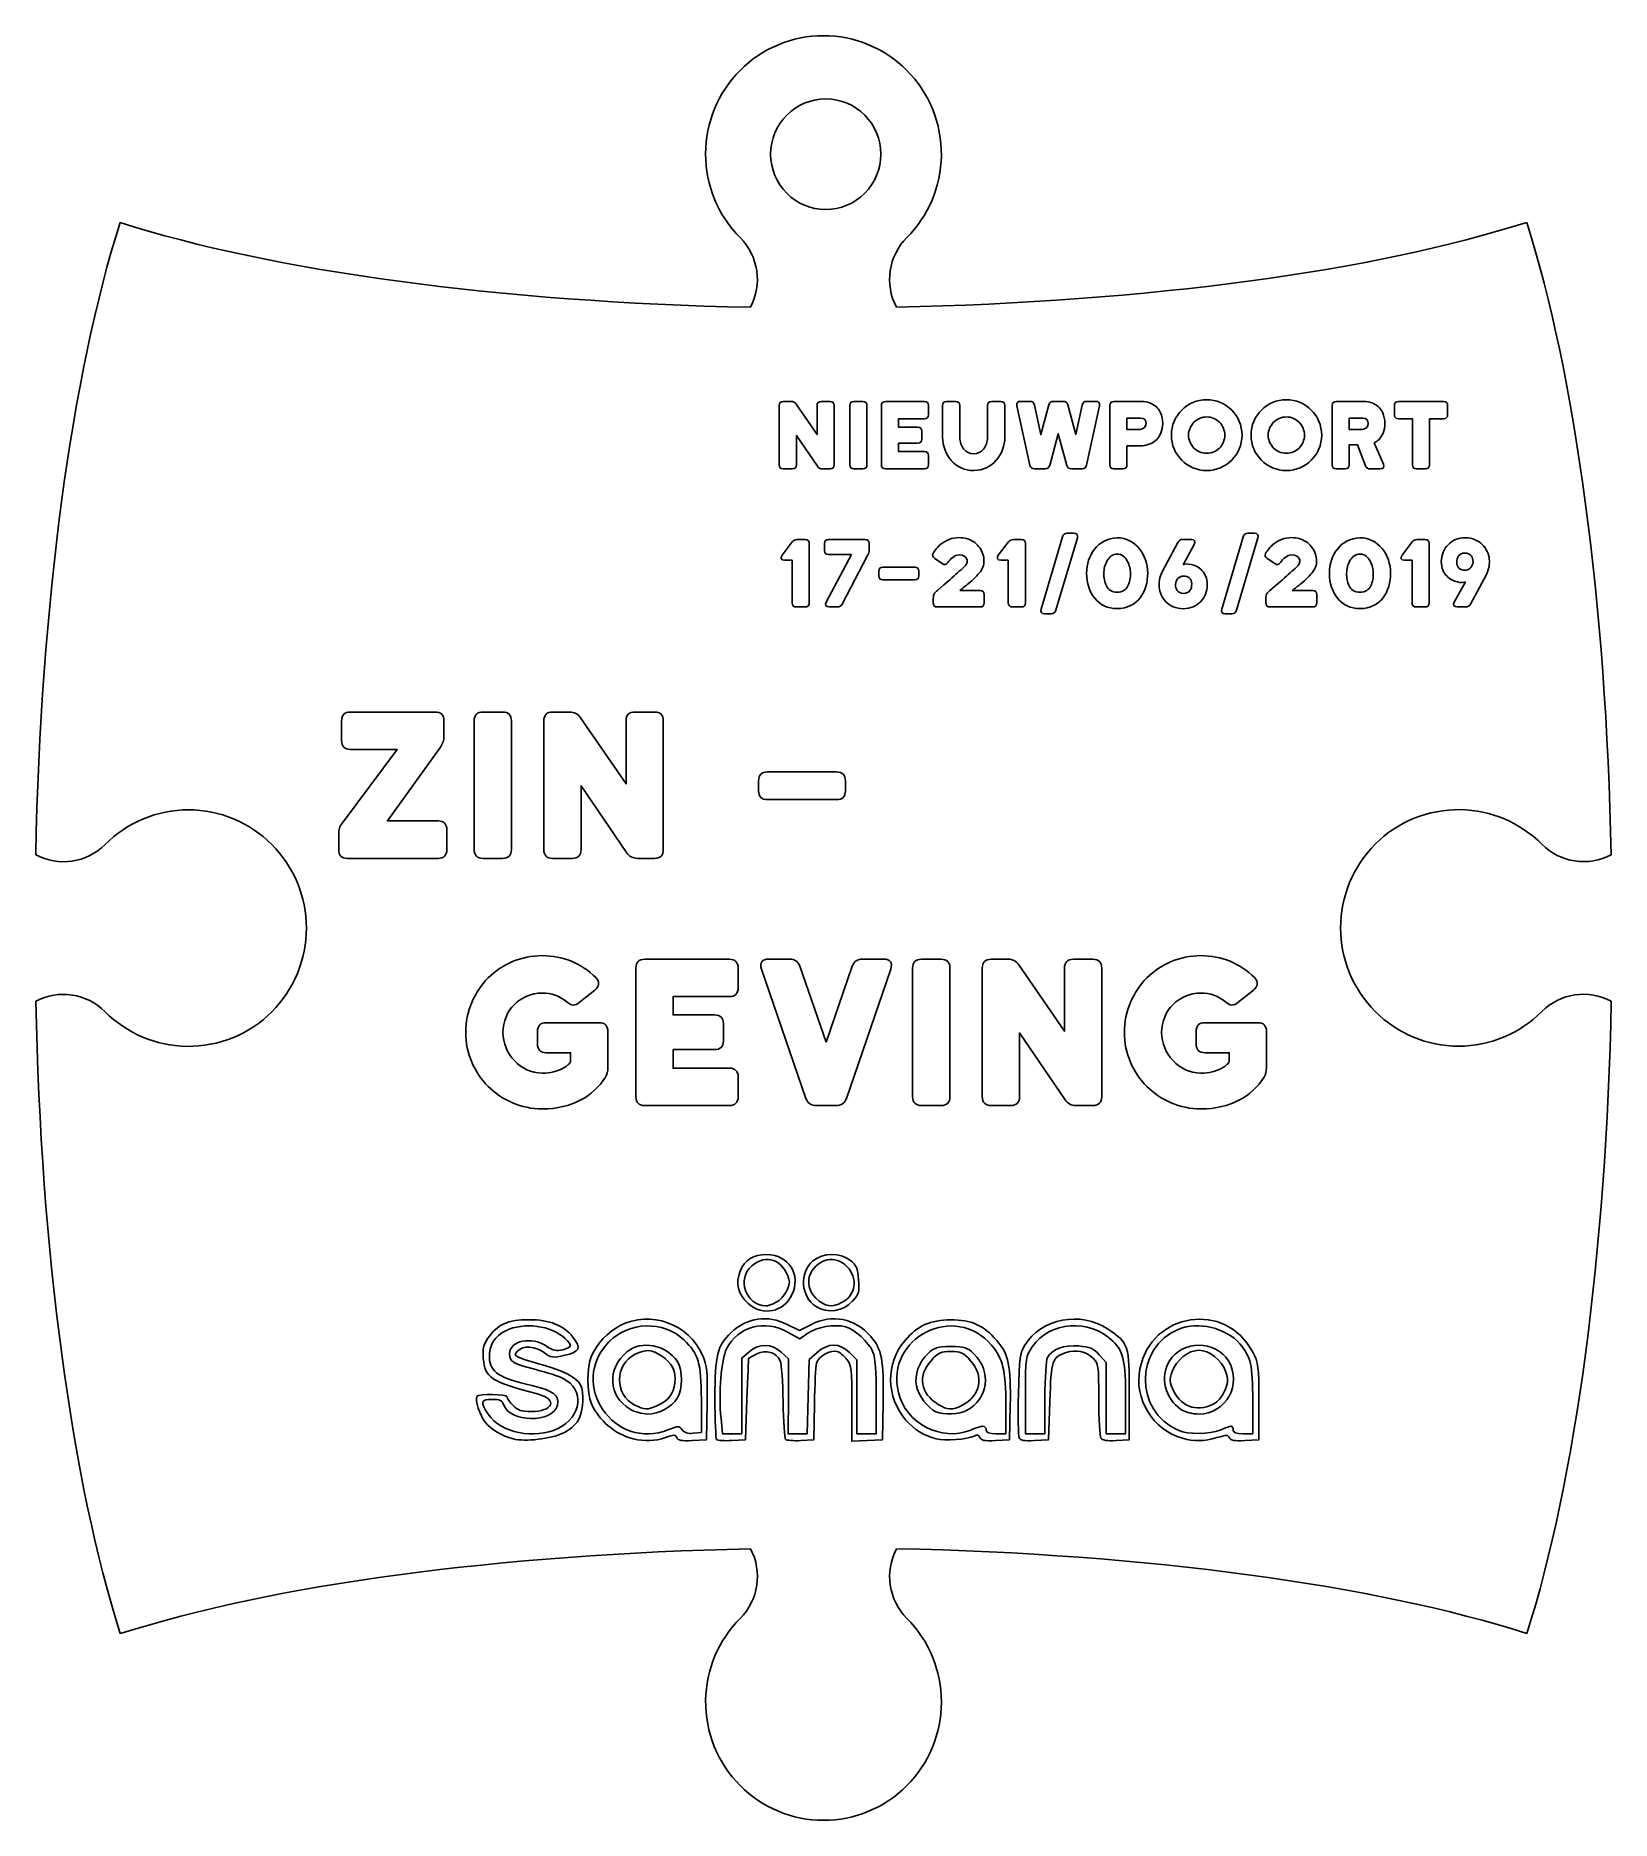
# Model space of a CAD drawing. Extents: x -176 to 202, y 360 to 1118.
# Drawn here: x 16.7 to 201.9, y 907.8 to 1117.6 of the extents above.
import ezdxf

# ---------------------------------------------------------------- set-up
doc = ezdxf.new("R2010")
doc.units = 0
doc.layers.add('Laag_1', color=7, linetype='CONTINUOUS')

msp = doc.modelspace()

# ---------------------------------------------------------------- linework, layer by layer
at = {"layer": 'Laag_1', "color": 1}
for points in [[(116.062123, 1103.631636)], [(184.179209, 1026.600534)], [(34.4617, 998.775714)], [(95.464633, 921.91758)]]:
    msp.add_lwpolyline(points, close=True, dxfattribs=at)
at = {"layer": 'Laag_1', "color": 7}
for points in [[(104.112395, 1067.132389), (104.112395, 1074.093929)], [(104.592853, 1074.575882), (105.51106, 1074.575882)], [(106.098288, 1074.265292), (108.56464, 1070.67742), (108.56464, 1074.093929)], [(109.045098, 1074.575882), (110.102106, 1074.575882)], [(110.582564, 1074.093929), (110.582564, 1067.132389)], [(112.411974, 1067.132389), (112.411974, 1074.093929)], [(112.892432, 1074.575882), (113.94944, 1074.575882)], [(114.429898, 1074.093929), (114.429898, 1067.132389)], [(116.123848, 1067.132389), (116.123848, 1074.093929)], [(116.604306, 1074.575882), (121.184673, 1074.575882)], [(121.665131, 1074.093929), (121.665131, 1073.033633)], [(123.318207, 1070.366827), (123.318207, 1074.093929)], [(123.798666, 1074.575882), (124.855673, 1074.575882)], [(125.336132, 1074.093929), (125.336132, 1070.366827)], [(128.613923, 1070.366827), (128.613923, 1074.093929)], [(129.094381, 1074.575882), (130.162064, 1074.575882)], [(130.642523, 1074.093929), (130.642523, 1070.366827)], [(133.595673, 1067.078838), (132.068883, 1074.061799)], [(132.495958, 1074.586594), (133.584997, 1074.586594)], [(134.118837, 1074.15819), (134.85554, 1070.67742), (135.80578, 1074.179611)], [(136.339623, 1074.586594), (137.503399, 1074.586594)], [(138.037242, 1074.179611), (138.98748, 1070.698841), (139.724182, 1074.15819)], [(141.763461, 1074.061799), (140.247347, 1067.078838)], [(140.258025, 1074.586594), (141.336385, 1074.586594)], [(142.981788, 1067.132389), (142.981788, 1074.093929)], [(143.462246, 1074.575882), (146.70801, 1074.575882)], [(169.111872, 1067.132389), (169.111872, 1074.093929)], [(169.59233, 1074.575882), (172.838091, 1074.575882)], [(176.431351, 1073.033633), (176.431351, 1074.093929)], [(176.911809, 1074.575882), (182.2182, 1074.575882)], [(182.698659, 1074.093929), (182.698659, 1073.033633)], [(121.184673, 1072.55168), (118.141772, 1072.55168), (118.141772, 1071.555644), (120.38391, 1071.555644)], [(146.601239, 1072.626652), (144.999712, 1072.626652), (144.999712, 1071.298602), (146.526502, 1071.298602)], [(172.731323, 1072.626652), (171.129796, 1072.626652), (171.129796, 1071.298602), (172.656583, 1071.298602)], [(178.556043, 1067.132389), (178.556043, 1072.55168), (176.911809, 1072.55168)], [(182.2182, 1072.55168), (180.573967, 1072.55168), (180.573967, 1067.132389)], [(108.59667, 1066.961026), (106.130319, 1070.581029), (106.130319, 1067.132389)], [(120.864368, 1071.073691), (120.864368, 1070.163337)], [(137.94115, 1067.057417), (136.926849, 1070.784519), (135.912548, 1067.057417)], [(118.141772, 1069.681384), (118.141772, 1068.674638), (121.184673, 1068.674638)], [(120.38391, 1069.681384), (118.141772, 1069.681384)], [(121.665131, 1068.192685), (121.665131, 1067.132389)], [(146.526502, 1069.349373), (144.999712, 1069.349373), (144.999712, 1067.132389)], [(173.04095, 1067.025286), (172.101388, 1069.477893), (171.129796, 1069.477893), (171.129796, 1067.132389)], [(174.076606, 1069.724223), (175.14429, 1067.207359)], [(105.649861, 1066.650436), (104.592853, 1066.650436)], [(110.102106, 1066.650436), (109.183896, 1066.650436)], [(113.94944, 1066.650436), (112.892432, 1066.650436)], [(121.184673, 1066.650436), (116.604306, 1066.650436)], [(135.368028, 1066.650436), (134.129516, 1066.650436)], [(139.713506, 1066.650436), (138.474991, 1066.650436)], [(144.519254, 1066.650436), (143.462246, 1066.650436)], [(170.649338, 1066.650436), (169.59233, 1066.650436)], [(174.770599, 1066.650436), (173.596148, 1066.650436)], [(180.093509, 1066.650436), (179.036501, 1066.650436)], [(104.454051, 1056.505562), (105.649859, 1058.05852)], [(106.237085, 1058.347692), (107.165971, 1058.347692)], [(107.646429, 1057.865739), (107.646429, 1050.904198)], [(109.44064, 1057.062484), (109.44064, 1057.865739)], [(109.921098, 1058.347692), (114.21319, 1058.347692)], [(114.693648, 1057.865739), (114.693648, 1057.137456)], [(129.874123, 1056.505562), (131.069929, 1058.05852)], [(131.657155, 1058.347692), (132.58604, 1058.347692)], [(133.066498, 1057.865739), (133.066498, 1050.904198)], [(134.903419, 1050.175913), (137.433831, 1058.668994)], [(139.163481, 1058.529764), (136.633068, 1050.036683)], [(137.967672, 1059.075977), (138.757759, 1059.075977)], [(149.175027, 1054.63131), (150.990092, 1058.015689)], [(151.555963, 1058.358412), (152.570264, 1058.358412)], [(152.901245, 1057.780069), (151.587993, 1055.391714)], [(156.131992, 1050.175913), (158.662404, 1058.668994)], [(160.392054, 1058.529764), (157.861641, 1050.036683)], [(159.196248, 1059.075977), (159.986332, 1059.075977)], [(177.336041, 1056.505562), (178.531847, 1058.05852)], [(179.119073, 1058.347692), (180.047958, 1058.347692)], [(180.528417, 1057.865739), (180.528417, 1050.904198)], [(105.628505, 1055.916509), (104.742325, 1055.916509)], [(105.628505, 1050.904198), (105.628505, 1055.916509)], [(109.632823, 1051.000589), (112.600987, 1056.580531)], [(112.600987, 1056.580531), (109.921098, 1056.580531)], [(114.544172, 1056.537692), (111.522625, 1050.764966)], [(116.310356, 1055.102542), (120.047253, 1055.102542)], [(123.269992, 1055.520235), (122.394491, 1056.130708)], [(131.048574, 1055.916509), (130.162398, 1055.916509)], [(131.048574, 1050.904198), (131.048574, 1055.916509)], [(162.369771, 1055.520235), (161.49427, 1056.130708)], [(178.510493, 1055.916509), (177.624316, 1055.916509)], [(178.510493, 1050.904198), (178.510493, 1055.916509)], [(115.829898, 1054.085088), (115.829898, 1054.620589)], [(120.047253, 1053.603135), (116.310356, 1053.603135)], [(120.527711, 1054.620589), (120.527711, 1054.085088)], [(122.704118, 1052.360766), (123.48353, 1053.0355)], [(161.8039, 1052.360766), (162.583309, 1053.0355)], [(183.471062, 1051.000589), (184.794991, 1053.378224)], [(187.207957, 1054.149348), (185.392895, 1050.764966)], [(122.22366, 1050.904198), (122.22366, 1051.428991)], [(125.330622, 1052.350057), (127.732913, 1052.350057)], [(128.213371, 1051.868104), (128.213371, 1050.904198)], [(161.323442, 1050.904198), (161.323442, 1051.428991)], [(164.430404, 1052.350057), (166.832692, 1052.350057)], [(167.31315, 1051.868104), (167.31315, 1050.904198)], [(107.165971, 1050.422246), (106.108963, 1050.422246)], [(110.956751, 1050.422246), (109.974483, 1050.422246)], [(127.732913, 1050.422246), (122.704118, 1050.422246)], [(132.58604, 1050.422246), (131.529032, 1050.422246)], [(136.099224, 1049.6297), (135.309137, 1049.6297)], [(157.327798, 1049.6297), (156.537713, 1049.6297)], [(166.832692, 1050.422246), (161.8039, 1050.422246)], [(180.047958, 1050.422246), (178.990951, 1050.422246)], [(184.827021, 1050.422246), (183.81272, 1050.422246)], [(52.670565, 1034.72793), (52.670565, 1037.029038)], [(53.71328, 1038.074997), (63.653822, 1038.074997)], [(64.696536, 1037.029038), (64.696536, 1035.239287)], [(68.25335, 1021.920751), (68.25335, 1037.029038)], [(69.296065, 1038.074997), (71.590036, 1038.074997)], [(72.63275, 1037.029038), (72.63275, 1021.920751)], [(76.444812, 1021.920751), (76.444812, 1037.029038)], [(77.487527, 1038.074997), (79.480269, 1038.074997)], [(80.754698, 1037.400935), (86.107298, 1029.614356), (86.107298, 1037.029038)], [(87.150012, 1038.074997), (89.443983, 1038.074997)], [(90.486697, 1037.029038), (90.486697, 1021.920751)], [(52.763251, 1025.035382), (59.181737, 1033.681972), (53.71328, 1033.681972)], [(64.279451, 1033.93765), (58.046337, 1025.267818), (64.001393, 1025.267818)], [(101.693703, 1028.824076), (101.693703, 1029.986252)], [(102.736418, 1031.03221), (110.846417, 1031.03221)], [(111.889132, 1029.986252), (111.889132, 1028.824076)], [(86.176812, 1021.548855), (80.824212, 1029.405164), (80.824212, 1021.920751)], [(110.846417, 1027.778118), (102.736418, 1027.778118)], [(52.322994, 1021.920751), (52.322994, 1023.733745)], [(65.044108, 1024.221859), (65.044108, 1021.920751)], [(64.001393, 1020.874792), (53.365708, 1020.874792)], [(71.590036, 1020.874792), (69.296065, 1020.874792)], [(79.781498, 1020.874792), (77.487527, 1020.874792)], [(89.443983, 1020.874792), (87.45124, 1020.874792)], [(88.303877, 1009.020598), (98.244419, 1009.020598)], [(102.858792, 1009.043841), (105.338134, 1009.043841)], [(113.911563, 1009.043841), (116.390906, 1009.043841)], [(120.84344, 1009.020598), (123.137412, 1009.020598)], [(129.034902, 1009.020598), (131.027645, 1009.020598)], [(138.697387, 1009.020598), (140.991359, 1009.020598)], [(87.261162, 992.866352), (87.261162, 1007.974639)], [(99.287133, 1007.974639), (99.287133, 1005.673531)], [(107.261363, 992.65716), (102.02462, 1007.858422)], [(106.543049, 1008.207074), (109.624849, 999.258319)], [(109.624849, 999.258319), (112.706649, 1008.207074)], [(117.225077, 1007.858422), (112.011506, 992.65716)], [(119.800726, 992.866352), (119.800726, 1007.974639)], [(124.180126, 1007.974639), (124.180126, 992.866352)], [(127.992188, 992.866352), (127.992188, 1007.974639)], [(132.302073, 1008.346536), (137.654673, 1000.559957), (137.654673, 1007.974639)], [(142.034073, 1007.974639), (142.034073, 992.866352)], [(82.434988, 1005.371365), (80.604446, 1003.930267)], [(159.869193, 1005.371365), (158.038651, 1003.930267)], [(98.244419, 1004.627572), (91.640562, 1004.627572), (91.640562, 1002.465925), (96.506562, 1002.465925)], [(76.734817, 1001.559428), (82.921588, 1001.559428)], [(97.549276, 1001.419967), (97.549276, 999.444268)], [(154.169022, 1001.559428), (160.355793, 1001.559428)], [(75.692103, 999.072371), (75.692103, 1000.513469)], [(83.964303, 1000.513469), (83.964303, 996.306392)], [(137.724187, 992.494455), (132.371588, 1000.350765), (132.371588, 992.866352)], [(153.126308, 999.072371), (153.126308, 1000.513469)], [(161.398508, 1000.513469), (161.398508, 996.306392)], [(79.584903, 996.910724), (79.584903, 998.026413), (76.734817, 998.026413)], [(91.640562, 998.398309), (91.640562, 996.213418), (98.244419, 996.213418)], [(96.506562, 998.398309), (91.640562, 998.398309)], [(157.019108, 996.910724), (157.019108, 998.026413), (154.169022, 998.026413)], [(99.287133, 995.16746), (99.287133, 992.866352)], [(98.244419, 991.820393), (88.303877, 991.820393)], [(110.806591, 991.820393), (108.466277, 991.820393)], [(123.137412, 991.820393), (120.84344, 991.820393)], [(131.328873, 991.820393), (129.034902, 991.820393)], [(140.991359, 991.820393), (138.998616, 991.820393)], [(105.055503, 966.088919), (106.484479, 965.374622), (107.891019, 966.088919)], [(107.470335, 965.070454), (106.529695, 964.398594), (105.106048, 965.201355)], [(99.715689, 957.696086), (99.715689, 962.139141), (100.599956, 962.885512)], [(104.33281, 962.834233), (105.222702, 962.036651), (105.192967, 957.644807), (105.163231, 953.252943), (106.287905, 953.252943), (107.412588, 953.252943), (107.518405, 957.603453), (107.624222, 961.953987), (108.560225, 962.792898)], [(112.383351, 962.78978), (113.223478, 961.94706), (113.223478, 957.600335), (113.223478, 953.253626), (114.373108, 953.253626), (115.522739, 953.253626), (115.522739, 957.587431)], [(141.725537, 962.51849), (142.539474, 961.604688), (142.539474, 957.42885), (142.539474, 953.253034), (143.689113, 953.253034), (144.838732, 953.253034), (144.836569, 957.217181)], [(95.627815, 956.785428), (95.54836, 952.532272), (93.892297, 952.44573)], [(94.013918, 953.304982), (94.973451, 953.397363), (94.962396, 957.289436)], [(97.276289, 955.055526), (97.461731, 953.253626), (98.588489, 953.253626), (99.715246, 953.253626), (99.715689, 957.696086)], [(100.315695, 957.28915), (100.146665, 952.532172), (98.554524, 952.447615)], [(108.263962, 956.712487), (108.194145, 952.532104), (106.644226, 952.44355)], [(116.321054, 956.942016), (116.241599, 952.532272), (114.445293, 952.446297), (112.648997, 952.360435), (112.648997, 956.803997)], [(131.271506, 956.568512), (131.187005, 952.532272), (129.530931, 952.44573)], [(129.606097, 953.253034), (130.755736, 953.253034), (130.755736, 956.58499)], [(133.064008, 957.793799), (133.054087, 953.253034), (134.203706, 953.253034), (135.353347, 953.253034), (135.354254, 957.452357)], [(135.928913, 957.029885), (135.785169, 952.532141), (134.129106, 952.445599)], [(145.26968, 957.773415), (145.26968, 952.532272), (143.716133, 952.443462)], [(158.634278, 953.253034), (159.783917, 953.253034), (159.783917, 957.154368)], [(160.50244, 957.000957), (160.50244, 952.532272), (158.846357, 952.44573)], [(86.92613, 952.658323), (86.926054, 952.657699)], [(91.128943, 953.733438), (91.128557, 953.733209)], [(96.758218, 952.567804), (96.758348, 952.56775)], [(122.564786, 952.64202), (122.564611, 952.642086)], [(132.307818, 952.79089), (132.308011, 952.791009)], [(151.525395, 952.7101), (151.525395, 952.709516)]]:
    msp.add_lwpolyline(points, dxfattribs=at)
for points in [[(147.252529, 1071.973337)], [(149.195713, 1071.973337)], [(154.372149, 1072.755173)], [(163.735242, 1072.755173)], [(173.371934, 1071.973337)], [(175.325797, 1071.973337)], [(154.372149, 1066.457655)], [(163.735242, 1066.457655)], [(143.842442, 1058.551185)], [(172.390494, 1058.551185)], [(184.752284, 1058.551176)], [(127.167042, 1053.892307)], [(166.266821, 1053.892307)], [(184.730921, 1054.727692)], [(143.842442, 1052.146564)], [(151.630702, 1052.018043)], [(172.390494, 1052.146564)], [(76.248217, 991.425253)], [(153.682422, 991.425253)], [(100.475816, 968.535074)], [(103.77536, 968.69594)], [(108.439413, 968.20674)], [(111.526027, 968.691073)], [(89.737583, 956.528807)], [(125.571297, 956.5628)], [(155.409956, 956.883424)], [(86.582407, 956.123368)], [(122.541165, 955.838744)], [(151.345998, 956.106618)], [(72.843018, 952.641459)], [(78.097484, 953.869028)], [(126.632662, 953.685479)], [(155.94827, 953.685386)]]:
    msp.add_lwpolyline(points, close=True, dxfattribs=at)
at = {"layer": 'Laag_1', "color": 1}
for points in [[(109.317305, 1117.565079), (105.641278, 1117.565079), (102.115813, 1116.100233), (99.516478, 1113.492793)], [(119.118132, 1113.492793), (116.518798, 1116.100233), (112.993332, 1117.565079), (109.317305, 1117.565079)], [(99.516478, 1113.492793), (96.917126, 1110.885371), (95.456823, 1107.348937), (95.456823, 1103.661473)], [(123.176279, 1103.458706), (123.230921, 1107.216082), (121.76704, 1110.835644), (119.118132, 1113.492793)], [(103.107402, 1103.631636), (103.107402, 1107.220113), (106.007415, 1110.129148), (109.584763, 1110.129148)], [(109.584763, 1110.129148), (113.16211, 1110.129148), (116.062123, 1107.220113), (116.062123, 1103.631636)], [(95.456823, 1103.661473), (95.456823, 1099.974009), (96.917126, 1096.437576), (99.516478, 1093.830154)], [(105.004576, 1099.037199), (103.789835, 1100.255719), (103.107401, 1101.908388), (103.107402, 1103.631636)], [(116.062123, 1103.631636), (116.062124, 1101.908388), (115.37969, 1100.255719), (114.164949, 1099.037199)], [(119.118132, 1093.830154), (121.667976, 1096.387932), (123.123698, 1099.841847), (123.176279, 1103.458706)], [(123.176279, 1103.458706), (123.176279, 1103.458706), (123.176279, 1103.458706), (123.176279, 1103.458706)], [(109.584763, 1097.134121), (107.866859, 1097.134121), (106.219317, 1097.818678), (105.004576, 1099.037199)], [(114.164949, 1099.037199), (112.950208, 1097.818678), (111.302666, 1097.134121), (109.584763, 1097.134121)], [(16.702201, 1021.290369), (17.297893, 1050.700284), (20.908449, 1077.703097), (26.639842, 1095.612511)], [(100.731461, 1085.643955), (71.412768, 1086.241501), (44.49371, 1089.863289), (26.639842, 1095.612511)], [(117.896006, 1085.657562), (147.214604, 1086.255072), (174.133645, 1089.876807), (191.987623, 1095.625976)], [(201.925111, 1021.303831), (201.329449, 1050.713709), (197.718929, 1077.716545), (191.987569, 1095.626055)], [(99.516478, 1093.830154), (101.67307, 1091.666871), (102.166305, 1088.343595), (100.731461, 1085.643955)], [(117.896006, 1085.657434), (116.46971, 1088.355244), (116.965519, 1091.67086), (119.118132, 1093.830154)], [(34.663835, 1026.581418), (30.987807, 1026.581418), (27.462341, 1025.116572), (24.863007, 1022.509131)], [(44.464663, 1022.509131), (41.865328, 1025.116572), (38.339863, 1026.581418), (34.663835, 1026.581418)], [(184.179209, 1026.600534), (180.43349, 1026.655342), (176.825159, 1025.186906), (174.176254, 1022.529759)], [(193.777909, 1022.529759), (191.228062, 1025.08754), (187.784854, 1026.547792), (184.179209, 1026.600534)], [(24.863007, 1022.509131), (22.706433, 1020.345832), (19.393467, 1019.851063), (16.702201, 1021.290369)], [(48.524318, 1012.677812), (48.524318, 1016.365276), (47.064016, 1019.901709), (44.464663, 1022.509131)], [(174.176254, 1022.529759), (171.576902, 1019.922337), (170.116599, 1016.385903), (170.116599, 1012.698439)], [(201.925281, 1021.303831), (199.235839, 1019.873097), (195.930506, 1020.370448), (193.777909, 1022.529759)], [(44.464663, 1002.846492), (47.064016, 1005.453914), (48.524318, 1008.990348), (48.524318, 1012.677812)], [(170.116599, 1012.698439), (170.116599, 1009.010975), (171.576902, 1005.474542), (174.176254, 1002.86712)], [(16.715637, 1004.07242), (19.405078, 1005.503153), (22.71041, 1005.005802), (24.863007, 1002.846492)], [(193.777909, 1002.86712), (195.934482, 1005.030421), (199.247451, 1005.52519), (201.938717, 1004.085882)], [(16.715665, 1004.07242), (17.311356, 974.662514), (20.921909, 947.659706), (26.653298, 929.750287)], [(24.863007, 1002.846492), (27.412852, 1000.288712), (30.856056, 998.828459), (34.4617, 998.775714)], [(34.4617, 998.775714), (38.207423, 998.720904), (41.815757, 1000.189342), (44.464663, 1002.846492)], [(174.176254, 1002.86712), (176.775589, 1000.25968), (180.301054, 998.794834), (183.977082, 998.794834)], [(183.977082, 998.794834), (187.653109, 998.794834), (191.178574, 1000.25968), (193.777909, 1002.86712)], [(201.938717, 1004.085882), (201.343023, 974.675966), (197.732465, 947.673156), (192.001071, 929.763748)], [(100.744903, 939.718721), (71.426255, 939.121191), (44.507206, 935.499428), (26.653289, 929.75023)], [(100.744903, 939.718851), (102.171198, 937.021043), (101.675391, 933.705428), (99.52278, 931.546134)], [(119.124431, 931.546134), (116.967844, 933.709417), (116.474611, 937.03269), (117.909454, 939.732327)], [(117.909454, 939.732327), (147.228142, 939.134783), (174.147198, 935.512997), (192.001071, 929.763777)], [(99.52278, 931.546134), (96.972935, 928.988356), (95.517213, 925.534439), (95.464633, 921.91758)], [(123.184086, 921.714815), (123.184086, 925.402278), (121.723783, 928.938712), (119.124431, 931.546134)], [(95.464633, 921.91758), (95.409991, 918.160204), (96.873872, 914.540644), (99.52278, 911.883495)], [(119.124431, 911.883495), (121.723783, 914.490917), (123.184086, 918.027351), (123.184086, 921.714815)], [(99.52278, 911.883495), (102.122114, 909.276056), (105.647579, 907.81121), (109.323605, 907.81121)], [(109.323605, 907.81121), (112.999632, 907.81121), (116.525096, 909.276056), (119.124431, 911.883495)]]:
    msp.add_open_spline(points, degree=3, dxfattribs=at)
at = {"layer": 'Laag_1', "color": 7}
for points in [[(104.112395, 1074.093929), (104.112395, 1074.415231), (104.272547, 1074.575882), (104.592853, 1074.575882)], [(105.51106, 1074.575882), (105.756628, 1074.575882), (105.959487, 1074.468783), (106.098288, 1074.265292)], [(108.56464, 1074.093929), (108.56464, 1074.415231), (108.724792, 1074.575882), (109.045098, 1074.575882)], [(110.102106, 1074.575882), (110.422411, 1074.575882), (110.582564, 1074.415231), (110.582564, 1074.093929)], [(112.411974, 1074.093929), (112.411974, 1074.415231), (112.572127, 1074.575882), (112.892432, 1074.575882)], [(113.94944, 1074.575882), (114.269745, 1074.575882), (114.429898, 1074.415231), (114.429898, 1074.093929)], [(116.123848, 1074.093929), (116.123848, 1074.415231), (116.284, 1074.575882), (116.604306, 1074.575882)], [(121.184673, 1074.575882), (121.504978, 1074.575882), (121.665131, 1074.415231), (121.665131, 1074.093929)], [(123.318207, 1074.093929), (123.318207, 1074.415231), (123.47836, 1074.575882), (123.798666, 1074.575882)], [(124.855673, 1074.575882), (125.175979, 1074.575882), (125.336132, 1074.415231), (125.336132, 1074.093929)], [(128.613923, 1074.093929), (128.613923, 1074.415231), (128.774075, 1074.575882), (129.094381, 1074.575882)], [(130.162064, 1074.575882), (130.48237, 1074.575882), (130.642523, 1074.415231), (130.642523, 1074.093929)], [(132.068883, 1074.061799), (131.994146, 1074.393813), (132.154298, 1074.586594), (132.495958, 1074.586594)], [(133.584997, 1074.586594), (133.873272, 1074.586594), (134.054776, 1074.447362), (134.118837, 1074.15819)], [(135.80578, 1074.179611), (135.880517, 1074.447362), (136.051349, 1074.586594), (136.339623, 1074.586594)], [(137.503399, 1074.586594), (137.791674, 1074.586594), (137.962502, 1074.447362), (138.037242, 1074.179611)], [(139.724182, 1074.15819), (139.788243, 1074.447362), (139.96975, 1074.586594), (140.258025, 1074.586594)], [(141.336385, 1074.586594), (141.678045, 1074.586594), (141.838198, 1074.393813), (141.763461, 1074.061799)], [(142.981788, 1074.093929), (142.981788, 1074.415231), (143.141941, 1074.575882), (143.462246, 1074.575882)], [(146.70801, 1074.575882), (147.391327, 1074.575882), (147.957201, 1074.372392), (148.416304, 1073.976121)], [(148.416304, 1073.976121), (148.587133, 1073.81547), (148.789995, 1073.558428), (148.939469, 1073.226414)], [(151.436018, 1073.558428), (152.194072, 1074.318841), (153.21905, 1074.779376), (154.372149, 1074.779376)], [(154.372149, 1074.779376), (155.514573, 1074.779376), (156.550226, 1074.318841), (157.308283, 1073.558428)], [(160.799109, 1073.558428), (161.557166, 1074.318841), (162.582143, 1074.779376), (163.735242, 1074.779376)], [(163.735242, 1074.779376), (164.877666, 1074.779376), (165.913319, 1074.318841), (166.671376, 1073.558428)], [(169.111872, 1074.093929), (169.111872, 1074.415231), (169.272025, 1074.575882), (169.59233, 1074.575882)], [(172.838091, 1074.575882), (173.521408, 1074.575882), (174.087282, 1074.372392), (174.546385, 1073.976121)], [(174.546385, 1073.976121), (174.717217, 1073.81547), (174.920076, 1073.558428), (175.069553, 1073.226414)], [(176.431351, 1074.093929), (176.431351, 1074.415231), (176.591504, 1074.575882), (176.911809, 1074.575882)], [(182.2182, 1074.575882), (182.538506, 1074.575882), (182.698659, 1074.415231), (182.698659, 1074.093929)], [(121.665131, 1073.033633), (121.665131, 1072.712331), (121.504978, 1072.55168), (121.184673, 1072.55168)], [(146.526502, 1071.298602), (146.900193, 1071.298602), (147.252529, 1071.555644), (147.252529, 1071.973337)], [(147.252529, 1071.973337), (147.252529, 1072.34819), (147.028315, 1072.626652), (146.601239, 1072.626652)], [(149.195713, 1071.973337), (149.195713, 1071.191503), (148.886087, 1070.388248), (148.298858, 1069.927716)], [(148.939469, 1073.226414), (149.088946, 1072.883694), (149.195713, 1072.455289), (149.195713, 1071.973337)], [(150.218857, 1070.613159), (150.218857, 1071.769846), (150.677961, 1072.798013), (151.436018, 1073.558428)], [(152.866714, 1072.123278), (152.482347, 1071.737716), (152.236781, 1071.202212), (152.236781, 1070.613159)], [(154.372149, 1072.755173), (153.784923, 1072.755173), (153.25108, 1072.508841), (152.866714, 1072.123278)], [(155.877584, 1072.123278), (155.493218, 1072.508841), (154.959377, 1072.755173), (154.372149, 1072.755173)], [(156.496843, 1070.613159), (156.496843, 1071.202212), (156.261951, 1071.737716), (155.877584, 1072.123278)], [(157.308283, 1073.558428), (158.066337, 1072.798013), (158.525443, 1071.769846), (158.525443, 1070.613159)], [(159.581948, 1070.613159), (159.581948, 1071.769846), (160.041054, 1072.798013), (160.799109, 1073.558428)], [(162.229807, 1072.123278), (161.845441, 1071.737716), (161.599872, 1071.202212), (161.599872, 1070.613159)], [(163.735242, 1072.755173), (163.148017, 1072.755173), (162.614174, 1072.508841), (162.229807, 1072.123278)], [(165.240678, 1072.123278), (164.856311, 1072.508841), (164.322468, 1072.755173), (163.735242, 1072.755173)], [(165.859934, 1070.613159), (165.859934, 1071.202212), (165.625044, 1071.737716), (165.240678, 1072.123278)], [(166.671376, 1073.558428), (167.429431, 1072.798013), (167.888537, 1071.769846), (167.888537, 1070.613159)], [(172.656583, 1071.298602), (173.030274, 1071.298602), (173.371934, 1071.555644), (173.371934, 1071.973337)], [(173.371934, 1071.973337), (173.371934, 1072.34819), (173.158396, 1072.626652), (172.731323, 1072.626652)], [(175.325797, 1071.973337), (175.325797, 1071.191503), (175.016167, 1070.388248), (174.428942, 1069.927716)], [(175.069553, 1073.226414), (175.219027, 1072.883694), (175.325797, 1072.455289), (175.325797, 1071.973337)], [(176.911809, 1072.55168), (176.591504, 1072.55168), (176.431351, 1072.712331), (176.431351, 1073.033633)], [(182.698659, 1073.033633), (182.698659, 1072.712331), (182.538506, 1072.55168), (182.2182, 1072.55168)], [(120.38391, 1071.555644), (120.704215, 1071.555644), (120.864368, 1071.394993), (120.864368, 1071.073691)], [(120.864368, 1070.163337), (120.864368, 1069.842035), (120.704215, 1069.681384), (120.38391, 1069.681384)], [(124.364537, 1067.614342), (123.723926, 1068.331915), (123.350238, 1069.30653), (123.318207, 1070.366827)], [(125.336132, 1070.366827), (125.336132, 1069.809904), (125.517636, 1069.327951), (125.81659, 1068.985228)], [(128.133464, 1068.985228), (128.432415, 1069.327951), (128.613923, 1069.809904), (128.613923, 1070.366827)], [(130.642523, 1070.366827), (130.631855, 1069.381503), (130.268832, 1068.396176), (129.6389, 1067.66789)], [(148.298858, 1069.927716), (147.829079, 1069.552863), (147.20982, 1069.349373), (146.526502, 1069.349373)], [(151.436018, 1067.678602), (150.677961, 1068.428306), (150.218857, 1069.467181), (150.218857, 1070.613159)], [(152.236781, 1070.613159), (152.236781, 1070.024107), (152.482347, 1069.488602), (152.866714, 1069.10304)], [(155.877584, 1069.10304), (156.261951, 1069.488602), (156.496843, 1070.024107), (156.496843, 1070.613159)], [(158.525443, 1070.613159), (158.525443, 1069.467181), (158.066337, 1068.428306), (157.308283, 1067.678602)], [(160.799109, 1067.678602), (160.041054, 1068.428306), (159.581948, 1069.467181), (159.581948, 1070.613159)], [(161.599872, 1070.613159), (161.599872, 1070.024107), (161.845441, 1069.488602), (162.229807, 1069.10304)], [(165.240678, 1069.10304), (165.625044, 1069.488602), (165.859934, 1070.024107), (165.859934, 1070.613159)], [(167.888537, 1070.613159), (167.888537, 1069.467181), (167.429431, 1068.428306), (166.671376, 1067.678602)], [(174.204728, 1069.777774), (174.129988, 1069.745644), (174.087282, 1069.734935), (174.076606, 1069.724223)], [(174.428942, 1069.927716), (174.343526, 1069.852744), (174.268789, 1069.809904), (174.204728, 1069.777774)], [(121.184673, 1068.674638), (121.504978, 1068.674638), (121.665131, 1068.513987), (121.665131, 1068.192685)], [(125.81659, 1068.985228), (126.11554, 1068.631796), (126.521262, 1068.428306), (126.980365, 1068.428306)], [(126.980365, 1068.428306), (127.418117, 1068.428306), (127.834514, 1068.631796), (128.133464, 1068.985228)], [(129.6389, 1067.66789), (128.998289, 1066.939608), (128.090758, 1066.457655), (126.980365, 1066.457655)], [(154.372149, 1066.457655), (153.21905, 1066.457655), (152.194072, 1066.928896), (151.436018, 1067.678602)], [(152.866714, 1069.10304), (153.25108, 1068.717478), (153.784923, 1068.481857), (154.372149, 1068.481857)], [(154.372149, 1068.481857), (154.959377, 1068.481857), (155.493218, 1068.717478), (155.877584, 1069.10304)], [(157.308283, 1067.678602), (156.550226, 1066.928896), (155.514573, 1066.457655), (154.372149, 1066.457655)], [(163.735242, 1066.457655), (162.582143, 1066.457655), (161.557166, 1066.928896), (160.799109, 1067.678602)], [(162.229807, 1069.10304), (162.614174, 1068.717478), (163.148017, 1068.481857), (163.735242, 1068.481857)], [(163.735242, 1068.481857), (164.322468, 1068.481857), (164.856311, 1068.717478), (165.240678, 1069.10304)], [(166.671376, 1067.678602), (165.913319, 1066.928896), (164.877666, 1066.457655), (163.735242, 1066.457655)], [(104.592853, 1066.650436), (104.272547, 1066.650436), (104.112395, 1066.811087), (104.112395, 1067.132389)], [(106.130319, 1067.132389), (106.130319, 1066.811087), (105.970166, 1066.650436), (105.649861, 1066.650436)], [(109.183896, 1066.650436), (108.938328, 1066.650436), (108.735468, 1066.757536), (108.59667, 1066.961026)], [(110.582564, 1067.132389), (110.582564, 1066.811087), (110.422411, 1066.650436), (110.102106, 1066.650436)], [(112.892432, 1066.650436), (112.572127, 1066.650436), (112.411974, 1066.811087), (112.411974, 1067.132389)], [(114.429898, 1067.132389), (114.429898, 1066.811087), (114.269745, 1066.650436), (113.94944, 1066.650436)], [(116.604306, 1066.650436), (116.284, 1066.650436), (116.123848, 1066.811087), (116.123848, 1067.132389)], [(121.665131, 1067.132389), (121.665131, 1066.811087), (121.504978, 1066.650436), (121.184673, 1066.650436)], [(126.980365, 1066.457655), (125.912681, 1066.457655), (125.005147, 1066.896766), (124.364537, 1067.614342)], [(134.129516, 1066.650436), (133.841241, 1066.650436), (133.659734, 1066.789666), (133.595673, 1067.078838)], [(135.912548, 1067.057417), (135.827135, 1066.789666), (135.645627, 1066.650436), (135.368028, 1066.650436)], [(138.474991, 1066.650436), (138.186716, 1066.650436), (138.015887, 1066.789666), (137.94115, 1067.057417)], [(140.247347, 1067.078838), (140.183286, 1066.789666), (140.001781, 1066.650436), (139.713506, 1066.650436)], [(143.462246, 1066.650436), (143.141941, 1066.650436), (142.981788, 1066.811087), (142.981788, 1067.132389)], [(144.999712, 1067.132389), (144.999712, 1066.811087), (144.83956, 1066.650436), (144.519254, 1066.650436)], [(169.59233, 1066.650436), (169.272025, 1066.650436), (169.111872, 1066.811087), (169.111872, 1067.132389)], [(171.129796, 1067.132389), (171.129796, 1066.811087), (170.969643, 1066.650436), (170.649338, 1066.650436)], [(173.596148, 1066.650436), (173.329225, 1066.650436), (173.14772, 1066.778957), (173.04095, 1067.025286)], [(175.14429, 1067.207359), (175.283088, 1066.875347), (175.14429, 1066.650436), (174.770599, 1066.650436)], [(179.036501, 1066.650436), (178.716196, 1066.650436), (178.556043, 1066.811087), (178.556043, 1067.132389)], [(180.573967, 1067.132389), (180.573967, 1066.811087), (180.413814, 1066.650436), (180.093509, 1066.650436)], [(105.649859, 1058.05852), (105.799333, 1058.251301), (105.991517, 1058.347692), (106.237085, 1058.347692)], [(107.165971, 1058.347692), (107.486276, 1058.347692), (107.646429, 1058.187041), (107.646429, 1057.865739)], [(109.44064, 1057.865739), (109.44064, 1058.187041), (109.600792, 1058.347692), (109.921098, 1058.347692)], [(114.21319, 1058.347692), (114.533496, 1058.347692), (114.693648, 1058.187041), (114.693648, 1057.865739)], [(122.394491, 1056.130708), (121.849972, 1056.48414), (122.341106, 1056.923254), (122.608026, 1057.276686)], [(122.608026, 1057.276686), (122.736148, 1057.448046), (122.874949, 1057.597988), (123.013747, 1057.7158)], [(123.013747, 1057.7158), (123.686389, 1058.283431), (124.433767, 1058.572603), (125.255885, 1058.572603)], [(125.255885, 1058.572603), (125.88582, 1058.572603), (126.451691, 1058.401243), (126.932149, 1058.101362)], [(126.932149, 1058.101362), (127.401932, 1057.790769), (127.775622, 1057.340947), (127.989157, 1056.816154)], [(131.069929, 1058.05852), (131.219406, 1058.251301), (131.411589, 1058.347692), (131.657155, 1058.347692)], [(132.58604, 1058.347692), (132.906346, 1058.347692), (133.066498, 1058.187041), (133.066498, 1057.865739)], [(137.433831, 1058.668994), (137.508568, 1058.936747), (137.679397, 1059.075977), (137.967672, 1059.075977)], [(138.757759, 1059.075977), (139.110095, 1059.075977), (139.259572, 1058.861775), (139.163481, 1058.529764)], [(140.255021, 1054.384969), (140.255021, 1055.423844), (140.575327, 1056.45201), (141.183907, 1057.223135)], [(141.183907, 1057.223135), (141.781811, 1057.99426), (142.689343, 1058.519055), (143.842442, 1058.551185)], [(143.842442, 1058.551185), (144.910126, 1058.551185), (145.806981, 1058.05852), (146.447592, 1057.298107)], [(146.447592, 1057.298107), (147.077527, 1056.526983), (147.440539, 1055.488104), (147.440539, 1054.384969)], [(150.990092, 1058.015689), (151.107535, 1058.240601), (151.299718, 1058.358412), (151.555963, 1058.358412)], [(152.570264, 1058.358412), (152.943955, 1058.358412), (153.104107, 1058.11208), (152.901245, 1057.780069)], [(158.662404, 1058.668994), (158.737141, 1058.936747), (158.907973, 1059.075977), (159.196248, 1059.075977)], [(159.986332, 1059.075977), (160.338668, 1059.075977), (160.488145, 1058.861775), (160.392054, 1058.529764)], [(161.49427, 1056.130708), (160.949751, 1056.48414), (161.440885, 1056.923254), (161.707808, 1057.276686)], [(161.707808, 1057.276686), (161.83593, 1057.448046), (161.974728, 1057.597988), (162.113526, 1057.7158)], [(162.113526, 1057.7158), (162.786168, 1058.283431), (163.533549, 1058.572603), (164.355664, 1058.572603)], [(164.355664, 1058.572603), (164.985599, 1058.572603), (165.551473, 1058.401243), (166.031931, 1058.101362)], [(166.031931, 1058.101362), (166.501711, 1057.790769), (166.875401, 1057.340947), (167.088936, 1056.816154)], [(168.803074, 1054.384969), (168.803074, 1055.423844), (169.123379, 1056.45201), (169.731959, 1057.223135)], [(169.731959, 1057.223135), (170.329861, 1057.99426), (171.237395, 1058.519055), (172.390494, 1058.551185)], [(172.390494, 1058.551185), (173.458178, 1058.551185), (174.355033, 1058.05852), (174.995644, 1057.298107)], [(174.995644, 1057.298107), (175.625576, 1056.526983), (175.988591, 1055.488104), (175.988591, 1054.384969)], [(178.531847, 1058.05852), (178.681324, 1058.251301), (178.873507, 1058.347692), (179.119073, 1058.347692)], [(180.047958, 1058.347692), (180.368264, 1058.347692), (180.528417, 1058.187041), (180.528417, 1057.865739)], [(181.954948, 1055.766558), (181.954948, 1056.537683), (182.253902, 1057.233838), (182.745036, 1057.73721)], [(182.745036, 1057.73721), (183.23617, 1058.240584), (183.930166, 1058.551176), (184.752284, 1058.551176)], [(184.752284, 1058.551185), (185.649139, 1058.551185), (186.332457, 1058.219171), (186.802239, 1057.737218)], [(186.802239, 1057.737218), (187.272018, 1057.255265), (187.538941, 1056.634082), (187.592324, 1056.04503)], [(104.742325, 1055.916509), (104.325928, 1055.916509), (104.208485, 1056.173551), (104.454051, 1056.505562)], [(109.921098, 1056.580531), (109.600792, 1056.580531), (109.44064, 1056.741182), (109.44064, 1057.062484)], [(114.693648, 1057.137456), (114.693648, 1056.891124), (114.661618, 1056.741182), (114.544172, 1056.537692)], [(115.829898, 1054.620589), (115.829898, 1054.941891), (115.99005, 1055.102542), (116.310356, 1055.102542)], [(120.047253, 1055.102542), (120.367559, 1055.102542), (120.527711, 1054.941891), (120.527711, 1054.620589)], [(123.942633, 1055.638046), (123.75045, 1055.381005), (123.526236, 1055.338165), (123.269992, 1055.520235)], [(124.508507, 1056.24852), (124.284293, 1056.07716), (124.102786, 1055.852249), (123.942633, 1055.638046)], [(125.255885, 1056.537692), (124.96761, 1056.537692), (124.722042, 1056.41988), (124.508507, 1056.24852)], [(126.174095, 1056.034318), (126.078003, 1056.28065), (125.77905, 1056.537692), (125.255885, 1056.537692)], [(125.287916, 1054.60988), (125.565515, 1054.856213), (125.789729, 1055.070412), (125.949881, 1055.231063)], [(125.949881, 1055.231063), (126.035294, 1055.316744), (126.12071, 1055.445265), (126.174095, 1055.584495)], [(126.174095, 1055.584495), (126.216802, 1055.723728), (126.227477, 1055.895088), (126.174095, 1056.034318)], [(128.127958, 1055.306035), (128.010512, 1054.791952), (127.583439, 1054.309999), (127.167042, 1053.892307)], [(127.989157, 1056.816154), (128.192019, 1056.31278), (128.234726, 1055.809406), (128.127958, 1055.306035)], [(130.162398, 1055.916509), (129.746001, 1055.916509), (129.628555, 1056.173551), (129.874123, 1056.505562)], [(142.667988, 1055.862958), (142.401068, 1055.413135), (142.272945, 1054.845501), (142.272945, 1054.384969)], [(143.842442, 1056.634082), (143.319277, 1056.634082), (142.924232, 1056.31278), (142.667988, 1055.862958)], [(145.038248, 1055.820118), (144.782004, 1056.28065), (144.397637, 1056.634082), (143.842442, 1056.634082)], [(145.411939, 1054.384969), (145.411939, 1054.802661), (145.294492, 1055.359584), (145.038248, 1055.820118)], [(151.587993, 1055.391714), (151.758825, 1055.488104), (152.121836, 1055.509526), (152.548909, 1055.413144)], [(152.548909, 1055.413144), (152.965306, 1055.316753), (153.445765, 1055.102551), (153.808779, 1054.716988)], [(163.042412, 1055.638046), (162.850229, 1055.381005), (162.626015, 1055.338165), (162.369771, 1055.520235)], [(163.608286, 1056.24852), (163.384072, 1056.07716), (163.202565, 1055.852249), (163.042412, 1055.638046)], [(164.355664, 1056.537692), (164.067389, 1056.537692), (163.821824, 1056.41988), (163.608286, 1056.24852)], [(165.273874, 1056.034318), (165.177783, 1056.28065), (164.878832, 1056.537692), (164.355664, 1056.537692)], [(164.387695, 1054.60988), (164.665294, 1054.856213), (164.889508, 1055.070412), (165.04966, 1055.231063)], [(165.04966, 1055.231063), (165.135076, 1055.316744), (165.220489, 1055.445265), (165.273874, 1055.584495)], [(165.273874, 1055.584495), (165.316581, 1055.723728), (165.327259, 1055.895088), (165.273874, 1056.034318)], [(167.227737, 1055.306035), (167.110291, 1054.791952), (166.683218, 1054.309999), (166.266821, 1053.892307)], [(167.088936, 1056.816154), (167.291798, 1056.31278), (167.334505, 1055.809406), (167.227737, 1055.306035)], [(171.21604, 1055.862958), (170.94912, 1055.413135), (170.820998, 1054.845501), (170.820998, 1054.384969)], [(172.390494, 1056.634082), (171.867327, 1056.634082), (171.472284, 1056.31278), (171.21604, 1055.862958)], [(173.5863, 1055.820118), (173.330056, 1056.28065), (172.945689, 1056.634082), (172.390494, 1056.634082)], [(173.959988, 1054.384969), (173.959988, 1054.802661), (173.842544, 1055.359584), (173.5863, 1055.820118)], [(177.624316, 1055.916509), (177.207919, 1055.916509), (177.090473, 1056.173551), (177.336041, 1056.505562)], [(182.584883, 1054.063658), (182.221871, 1054.44922), (181.954948, 1054.995434), (181.954948, 1055.766558)], [(183.983543, 1056.430592), (183.82339, 1056.21639), (183.770005, 1055.937927), (183.770005, 1055.638046)], [(183.770005, 1055.638046), (183.770005, 1055.027573), (184.207756, 1054.727692), (184.730921, 1054.727692)], [(184.752276, 1056.751894), (184.378585, 1056.751894), (184.143695, 1056.634082), (183.983543, 1056.430592)], [(184.730921, 1054.727692), (185.254085, 1054.727692), (185.649131, 1055.166802), (185.681161, 1055.723728)], [(185.467623, 1056.441301), (185.307471, 1056.623373), (185.061902, 1056.751894), (184.752276, 1056.751894)], [(185.681161, 1055.723728), (185.691829, 1055.991478), (185.627776, 1056.259229), (185.467623, 1056.441301)], [(187.592324, 1056.04503), (187.624354, 1055.573786), (187.602991, 1054.877631), (187.207957, 1054.149348)], [(116.310356, 1053.603135), (115.99005, 1053.603135), (115.829898, 1053.763786), (115.829898, 1054.085088)], [(120.527711, 1054.085088), (120.527711, 1053.763786), (120.367559, 1053.603135), (120.047253, 1053.603135)], [(123.48353, 1053.0355), (124.09211, 1053.549584), (124.732721, 1054.106506), (125.287916, 1054.60988)], [(126.334248, 1053.153312), (126.013942, 1052.885559), (125.640252, 1052.596387), (125.330622, 1052.350057)], [(127.167042, 1053.892307), (126.953504, 1053.678104), (126.654553, 1053.421063), (126.334248, 1053.153312)], [(141.205262, 1051.4397), (140.596681, 1052.189406), (140.255021, 1053.228282), (140.255021, 1054.384969)], [(142.272945, 1054.384969), (142.272945, 1053.903016), (142.347682, 1053.335381), (142.571896, 1052.90698)], [(145.112988, 1052.90698), (145.337202, 1053.335381), (145.411939, 1053.903016), (145.411939, 1054.384969)], [(147.440539, 1054.384969), (147.440539, 1053.313963), (147.152264, 1052.275085), (146.554362, 1051.50396)], [(148.79066, 1052.735628), (148.75863, 1053.206869), (148.779993, 1053.903024), (149.175027, 1054.63131)], [(150.701817, 1053.04621), (150.691149, 1052.778459), (150.755199, 1052.532126), (150.915352, 1052.339345)], [(151.652054, 1054.052958), (151.12889, 1054.052958), (150.733847, 1053.613844), (150.701817, 1053.04621)], [(152.61297, 1053.131891), (152.61297, 1053.763786), (152.175222, 1054.052958), (151.652054, 1054.052958)], [(152.399435, 1052.350057), (152.559588, 1052.553548), (152.61297, 1052.83201), (152.61297, 1053.131891)], [(154.428035, 1053.014088), (154.428035, 1052.242963), (154.139761, 1051.546811), (153.648627, 1051.043437)], [(153.808779, 1054.716988), (154.171791, 1054.331426), (154.428035, 1053.785213), (154.428035, 1053.014088)], [(162.583309, 1053.0355), (163.191889, 1053.549584), (163.8325, 1054.106506), (164.387695, 1054.60988)], [(165.434027, 1053.153312), (165.113721, 1052.885559), (164.740031, 1052.596387), (164.430404, 1052.350057)], [(166.266821, 1053.892307), (166.053283, 1053.678104), (165.754332, 1053.421063), (165.434027, 1053.153312)], [(169.753311, 1051.4397), (169.144731, 1052.189406), (168.803074, 1053.228282), (168.803074, 1054.384969)], [(170.820998, 1054.384969), (170.820998, 1053.903016), (170.895735, 1053.335381), (171.119948, 1052.90698)], [(173.661037, 1052.90698), (173.885251, 1053.335381), (173.959988, 1053.903016), (173.959988, 1054.384969)], [(175.988591, 1054.384969), (175.988591, 1053.313963), (175.700316, 1052.275085), (175.102411, 1051.50396)], [(183.84475, 1053.356794), (183.417677, 1053.453184), (182.947895, 1053.678096), (182.584883, 1054.063658)], [(184.794991, 1053.378224), (184.624162, 1053.281833), (184.261147, 1053.260412), (183.84475, 1053.356794)], [(106.108963, 1050.422246), (105.788657, 1050.422246), (105.628505, 1050.582897), (105.628505, 1050.904198)], [(107.646429, 1050.904198), (107.646429, 1050.582897), (107.486276, 1050.422246), (107.165971, 1050.422246)], [(109.974483, 1050.422246), (109.590116, 1050.422246), (109.451316, 1050.657866), (109.632823, 1051.000589)], [(122.22366, 1051.428991), (122.22366, 1051.696741), (122.287721, 1051.889523), (122.383812, 1052.028755)], [(122.704118, 1050.422246), (122.383812, 1050.422246), (122.22366, 1050.582897), (122.22366, 1050.904198)], [(122.383812, 1052.028755), (122.469228, 1052.167985), (122.586674, 1052.264376), (122.704118, 1052.360766)], [(127.732913, 1052.350057), (128.053218, 1052.350057), (128.213371, 1052.189406), (128.213371, 1051.868104)], [(128.213371, 1050.904198), (128.213371, 1050.582897), (128.053218, 1050.422246), (127.732913, 1050.422246)], [(131.529032, 1050.422246), (131.208727, 1050.422246), (131.048574, 1050.582897), (131.048574, 1050.904198)], [(133.066498, 1050.904198), (133.066498, 1050.582897), (132.906346, 1050.422246), (132.58604, 1050.422246)], [(143.842442, 1050.229464), (142.721373, 1050.229464), (141.813842, 1050.689996), (141.205262, 1051.4397)], [(142.571896, 1052.90698), (142.79611, 1052.467866), (143.201831, 1052.146564), (143.842442, 1052.146564)], [(143.842442, 1052.146564), (144.493729, 1052.146564), (144.888774, 1052.467866), (145.112988, 1052.90698)], [(146.554362, 1051.50396), (145.956458, 1050.732836), (145.048927, 1050.229464), (143.842442, 1050.229464)], [(149.580748, 1051.043437), (149.110966, 1051.514681), (148.844045, 1052.146573), (148.79066, 1052.735628)], [(151.630702, 1050.218761), (150.733847, 1050.218761), (150.050527, 1050.561484), (149.580748, 1051.043437)], [(150.915352, 1052.339345), (151.075504, 1052.146564), (151.299718, 1052.018043), (151.630702, 1052.018043)], [(151.630702, 1052.018043), (152.00439, 1052.018043), (152.239283, 1052.135855), (152.399435, 1052.350057)], [(153.648627, 1051.043437), (153.15749, 1050.529354), (152.452818, 1050.218761), (151.630702, 1050.218761)], [(161.323442, 1051.428991), (161.323442, 1051.696741), (161.387503, 1051.889523), (161.483594, 1052.028755)], [(161.8039, 1050.422246), (161.483594, 1050.422246), (161.323442, 1050.582897), (161.323442, 1050.904198)], [(161.483594, 1052.028755), (161.569007, 1052.167985), (161.686454, 1052.264376), (161.8039, 1052.360766)], [(166.832692, 1052.350057), (167.152997, 1052.350057), (167.31315, 1052.189406), (167.31315, 1051.868104)], [(167.31315, 1050.904198), (167.31315, 1050.582897), (167.152997, 1050.422246), (166.832692, 1050.422246)], [(172.390494, 1050.229464), (171.269425, 1050.229464), (170.361891, 1050.689996), (169.753311, 1051.4397)], [(171.119948, 1052.90698), (171.344162, 1052.467866), (171.749883, 1052.146564), (172.390494, 1052.146564)], [(172.390494, 1052.146564), (173.041781, 1052.146564), (173.436823, 1052.467866), (173.661037, 1052.90698)], [(175.102411, 1051.50396), (174.504507, 1050.732836), (173.596976, 1050.229464), (172.390494, 1050.229464)], [(178.990951, 1050.422246), (178.670645, 1050.422246), (178.510493, 1050.582897), (178.510493, 1050.904198)], [(180.528417, 1050.904198), (180.528417, 1050.582897), (180.368264, 1050.422246), (180.047958, 1050.422246)], [(183.81272, 1050.422246), (183.428353, 1050.422246), (183.289555, 1050.668575), (183.471062, 1051.000589)], [(111.522625, 1050.764966), (111.405179, 1050.540054), (111.212995, 1050.422246), (110.956751, 1050.422246)], [(135.309137, 1049.6297), (134.956801, 1049.6297), (134.807327, 1049.843902), (134.903419, 1050.175913)], [(136.633068, 1050.036683), (136.558328, 1049.76893), (136.387499, 1049.6297), (136.099224, 1049.6297)], [(156.537713, 1049.6297), (156.185377, 1049.6297), (156.0359, 1049.843902), (156.131992, 1050.175913)], [(157.861641, 1050.036683), (157.786904, 1049.76893), (157.616072, 1049.6297), (157.327798, 1049.6297)], [(185.392895, 1050.764966), (185.275449, 1050.540054), (185.083265, 1050.422246), (184.827021, 1050.422246)], [(52.670565, 1037.029038), (52.670565, 1037.726344), (53.018137, 1038.074997), (53.71328, 1038.074997)], [(63.653822, 1038.074997), (64.348965, 1038.074997), (64.696536, 1037.726344), (64.696536, 1037.029038)], [(68.25335, 1037.029038), (68.25335, 1037.726344), (68.600922, 1038.074997), (69.296065, 1038.074997)], [(71.590036, 1038.074997), (72.285179, 1038.074997), (72.63275, 1037.726344), (72.63275, 1037.029038)], [(76.444812, 1037.029038), (76.444812, 1037.726344), (76.792384, 1038.074997), (77.487527, 1038.074997)], [(79.480269, 1038.074997), (80.013212, 1038.074997), (80.453469, 1037.842562), (80.754698, 1037.400935)], [(86.107298, 1037.029038), (86.107298, 1037.726344), (86.454869, 1038.074997), (87.150012, 1038.074997)], [(89.443983, 1038.074997), (90.139126, 1038.074997), (90.486697, 1037.726344), (90.486697, 1037.029038)], [(53.71328, 1033.681972), (53.018137, 1033.681972), (52.670565, 1034.030624), (52.670565, 1034.72793)], [(64.696536, 1035.239287), (64.696536, 1034.751174), (64.557508, 1034.33279), (64.279451, 1033.93765)], [(101.693703, 1029.986252), (101.693703, 1030.683558), (102.041275, 1031.03221), (102.736418, 1031.03221)], [(110.846417, 1031.03221), (111.54156, 1031.03221), (111.889132, 1030.683558), (111.889132, 1029.986252)], [(102.736418, 1027.778118), (102.041275, 1027.778118), (101.693703, 1028.126771), (101.693703, 1028.824076)], [(111.889132, 1028.824076), (111.889132, 1028.126771), (111.54156, 1027.778118), (110.846417, 1027.778118)], [(52.322994, 1023.733745), (52.322994, 1024.268346), (52.41568, 1024.593756), (52.763251, 1025.035382)], [(64.001393, 1025.267818), (64.696536, 1025.267818), (65.044108, 1024.919165), (65.044108, 1024.221859)], [(53.365708, 1020.874792), (52.670565, 1020.874792), (52.322994, 1021.223445), (52.322994, 1021.920751)], [(65.044108, 1021.920751), (65.044108, 1021.223445), (64.696536, 1020.874792), (64.001393, 1020.874792)], [(69.296065, 1020.874792), (68.600922, 1020.874792), (68.25335, 1021.223445), (68.25335, 1021.920751)], [(72.63275, 1021.920751), (72.63275, 1021.223445), (72.285179, 1020.874792), (71.590036, 1020.874792)], [(77.487527, 1020.874792), (76.792384, 1020.874792), (76.444812, 1021.223445), (76.444812, 1021.920751)], [(80.824212, 1021.920751), (80.824212, 1021.223445), (80.476641, 1020.874792), (79.781498, 1020.874792)], [(87.45124, 1020.874792), (86.918298, 1020.874792), (86.47804, 1021.107228), (86.176812, 1021.548855)], [(90.486697, 1021.920751), (90.486697, 1021.223445), (90.139126, 1020.874792), (89.443983, 1020.874792)], [(69.899246, 1006.812463), (71.521246, 1008.43951), (73.768874, 1009.438981), (76.248217, 1009.438981)], [(76.248217, 1009.438981), (78.658046, 1009.438981), (80.882503, 1008.532484), (82.550846, 1006.85895)], [(87.261162, 1007.974639), (87.261162, 1008.671945), (87.608734, 1009.020598), (88.303877, 1009.020598)], [(98.244419, 1009.020598), (98.939562, 1009.020598), (99.287133, 1008.671945), (99.287133, 1007.974639)], [(102.02462, 1007.858422), (101.769735, 1008.578971), (102.094135, 1009.043841), (102.858792, 1009.043841)], [(105.338134, 1009.043841), (105.91742, 1009.043841), (106.334506, 1008.764919), (106.543049, 1008.207074)], [(112.706649, 1008.207074), (112.915191, 1008.764919), (113.309106, 1009.043841), (113.911563, 1009.043841)], [(116.390906, 1009.043841), (117.155563, 1009.043841), (117.479963, 1008.578971), (117.225077, 1007.858422)], [(119.800726, 1007.974639), (119.800726, 1008.671945), (120.148297, 1009.020598), (120.84344, 1009.020598)], [(123.137412, 1009.020598), (123.832554, 1009.020598), (124.180126, 1008.671945), (124.180126, 1007.974639)], [(127.992188, 1007.974639), (127.992188, 1008.671945), (128.339759, 1009.020598), (129.034902, 1009.020598)], [(131.027645, 1009.020598), (131.560588, 1009.020598), (132.000845, 1008.788162), (132.302073, 1008.346536)], [(137.654673, 1007.974639), (137.654673, 1008.671945), (138.002245, 1009.020598), (138.697387, 1009.020598)], [(140.991359, 1009.020598), (141.686502, 1009.020598), (142.034073, 1008.671945), (142.034073, 1007.974639)], [(147.333451, 1006.812463), (148.955451, 1008.43951), (151.203079, 1009.438981), (153.682422, 1009.438981)], [(153.682422, 1009.438981), (156.092251, 1009.438981), (158.316708, 1008.532484), (159.98505, 1006.85895)], [(82.550846, 1006.85895), (83.037446, 1006.324349), (82.967931, 1005.812992), (82.434988, 1005.371365)], [(159.98505, 1006.85895), (160.47165, 1006.324349), (160.402136, 1005.812992), (159.869193, 1005.371365)], [(67.257703, 1000.420495), (67.257703, 1002.907552), (68.277246, 1005.185417), (69.899246, 1006.812463)], [(76.248217, 1005.045956), (74.973789, 1005.045956), (73.815217, 1004.534598), (72.981046, 1003.697832)], [(79.144646, 1003.999997), (78.310474, 1004.697303), (77.337274, 1005.045956), (76.248217, 1005.045956)], [(99.287133, 1005.673531), (99.287133, 1004.976225), (98.939562, 1004.627572), (98.244419, 1004.627572)], [(144.691908, 1000.420495), (144.691908, 1002.907552), (145.711451, 1005.185417), (147.333451, 1006.812463)], [(153.682422, 1005.045956), (152.407994, 1005.045956), (151.249422, 1004.534598), (150.415251, 1003.697832)], [(156.578851, 1003.999997), (155.744679, 1004.697303), (154.771479, 1005.045956), (153.682422, 1005.045956)], [(72.981046, 1003.697832), (72.146874, 1002.861065), (71.637103, 1001.698889), (71.637103, 1000.420495)], [(80.604446, 1003.930267), (80.071503, 1003.48864), (79.677588, 1003.558371), (79.144646, 1003.999997)], [(150.415251, 1003.697832), (149.581079, 1002.861065), (149.071308, 1001.698889), (149.071308, 1000.420495)], [(158.038651, 1003.930267), (157.505708, 1003.48864), (157.111793, 1003.558371), (156.578851, 1003.999997)], [(75.692103, 1000.513469), (75.692103, 1001.210775), (76.039674, 1001.559428), (76.734817, 1001.559428)], [(82.921588, 1001.559428), (83.616731, 1001.559428), (83.964303, 1001.210775), (83.964303, 1000.513469)], [(96.506562, 1002.465925), (97.201705, 1002.465925), (97.549276, 1002.117272), (97.549276, 1001.419967)], [(153.126308, 1000.513469), (153.126308, 1001.210775), (153.473879, 1001.559428), (154.169022, 1001.559428)], [(160.355793, 1001.559428), (161.050936, 1001.559428), (161.398508, 1001.210775), (161.398508, 1000.513469)], [(69.899246, 994.075015), (68.277246, 995.702061), (67.257703, 997.933439), (67.257703, 1000.420495)], [(71.637103, 1000.420495), (71.637103, 999.142102), (72.146874, 997.979926), (72.981046, 997.096672)], [(76.734817, 998.026413), (76.039674, 998.026413), (75.692103, 998.375066), (75.692103, 999.072371)], [(97.549276, 999.444268), (97.549276, 998.746962), (97.201705, 998.398309), (96.506562, 998.398309)], [(147.333451, 994.075015), (145.711451, 995.702061), (144.691908, 997.933439), (144.691908, 1000.420495)], [(149.071308, 1000.420495), (149.071308, 999.142102), (149.581079, 997.979926), (150.415251, 997.096672)], [(154.169022, 998.026413), (153.473879, 998.026413), (153.126308, 998.375066), (153.126308, 999.072371)], [(72.981046, 997.096672), (73.815217, 996.213418), (74.973789, 995.63233), (76.248217, 995.63233)], [(78.542189, 996.120444), (79.075131, 996.376123), (79.399531, 996.701532), (79.584903, 996.910724)], [(150.415251, 997.096672), (151.249422, 996.213418), (152.407994, 995.63233), (153.682422, 995.63233)], [(155.976393, 996.120444), (156.509336, 996.376123), (156.833736, 996.701532), (157.019108, 996.910724)], [(76.248217, 995.63233), (77.244589, 995.63233), (77.986074, 995.841522), (78.542189, 996.120444)], [(83.686245, 995.144216), (82.203274, 992.889595), (79.770274, 991.425253), (76.248217, 991.425253)], [(83.964303, 996.306392), (83.964303, 995.818279), (83.871617, 995.446382), (83.686245, 995.144216)], [(98.244419, 996.213418), (98.939562, 996.213418), (99.287133, 995.864766), (99.287133, 995.16746)], [(153.682422, 995.63233), (154.678794, 995.63233), (155.420279, 995.841522), (155.976393, 996.120444)], [(161.12045, 995.144216), (159.637479, 992.889595), (157.204479, 991.425253), (153.682422, 991.425253)], [(161.398508, 996.306392), (161.398508, 995.818279), (161.305822, 995.446382), (161.12045, 995.144216)], [(76.248217, 991.425253), (73.768874, 991.425253), (71.521246, 992.447968), (69.899246, 994.075015)], [(88.303877, 991.820393), (87.608734, 991.820393), (87.261162, 992.169046), (87.261162, 992.866352)], [(99.287133, 992.866352), (99.287133, 992.169046), (98.939562, 991.820393), (98.244419, 991.820393)], [(108.466277, 991.820393), (107.86382, 991.820393), (107.469906, 992.099315), (107.261363, 992.65716)], [(112.011506, 992.65716), (111.802963, 992.099315), (111.385877, 991.820393), (110.806591, 991.820393)], [(120.84344, 991.820393), (120.148297, 991.820393), (119.800726, 992.169046), (119.800726, 992.866352)], [(124.180126, 992.866352), (124.180126, 992.169046), (123.832554, 991.820393), (123.137412, 991.820393)], [(129.034902, 991.820393), (128.339759, 991.820393), (127.992188, 992.169046), (127.992188, 992.866352)], [(132.371588, 992.866352), (132.371588, 992.169046), (132.024016, 991.820393), (131.328873, 991.820393)], [(138.998616, 991.820393), (138.465673, 991.820393), (138.025416, 992.052828), (137.724187, 992.494455)], [(142.034073, 992.866352), (142.034073, 992.169046), (141.686502, 991.820393), (140.991359, 991.820393)], [(153.682422, 991.425253), (151.203079, 991.425253), (148.955451, 992.447968), (147.333451, 994.075015)], [(99.531448, 972.372243), (100.097957, 973.732303), (101.015033, 974.299068), (102.649187, 974.299068)], [(105.263266, 971.401037), (104.541585, 973.725545), (102.602231, 974.423636), (100.887367, 972.976181)], [(102.649187, 974.299068), (105.242261, 974.299068), (106.718726, 971.931742), (105.600249, 969.567398)], [(108.439413, 968.206711), (106.650519, 969.334288), (106.459957, 972.191636), (108.082338, 973.561031)], [(112.096329, 972.879834), (110.712115, 974.268357), (108.715949, 973.883849), (107.777614, 972.047906)], [(108.082338, 973.561031), (109.26362, 974.558095), (111.27954, 974.588128), (112.477595, 973.626511)], [(112.477595, 973.626511), (113.174048, 973.067491), (113.333879, 972.692955), (113.443894, 971.362244)], [(100.475816, 968.535074), (99.281069, 969.587345), (98.943225, 970.960051), (99.531448, 972.372243)], [(100.887367, 972.976181), (99.096205, 971.4643), (100.173112, 968.378516), (102.532178, 968.263095)], [(103.77536, 968.69594), (104.689701, 969.170204), (105.499032, 970.641643), (105.263266, 971.401037)], [(107.777614, 972.047906), (107.337396, 971.186601), (107.625365, 969.911569), (108.424678, 969.18262)], [(111.526027, 968.691073), (113.119075, 969.51744), (113.398951, 971.573162), (112.096329, 972.879834)], [(113.443894, 971.362244), (113.563318, 969.91721), (113.497838, 969.680276), (112.743788, 968.833831)], [(105.600249, 969.567398), (104.635967, 967.528987), (102.179894, 967.034208), (100.475816, 968.535074)], [(108.424678, 969.18262), (109.542132, 968.163582), (110.282837, 968.046211), (111.526027, 968.691073)], [(85.416225, 965.968971), (88.961241, 967.801714), (93.511293, 966.159346), (95.090494, 962.476985)], [(98.457968, 965.130185), (100.335158, 966.895923), (102.741537, 967.245619), (105.055503, 966.088919)], [(102.532178, 968.263095), (102.737633, 968.253174), (103.297062, 968.447801), (103.77536, 968.69594)], [(107.891019, 966.088919), (110.361934, 967.343754), (113.008595, 966.812998), (114.866827, 964.689999)], [(112.743788, 968.833831), (111.660072, 967.617159), (109.803784, 967.346725), (108.439413, 968.20674)], [(129.089299, 963.654197), (124.773452, 968.711958), (116.575444, 964.569963), (118.119872, 958.111954)], [(132.981746, 963.663902), (134.916647, 966.784895), (139.591423, 967.695228), (142.726292, 965.561462)], [(146.513897, 960.893274), (147.845183, 967.542749), (156.642962, 968.883792), (159.752038, 962.911154)], [(69.872516, 964.48125), (70.970131, 966.100949), (72.216405, 966.660154), (74.711208, 966.652415)], [(71.958234, 965.350726), (70.647041, 964.714017), (70.008676, 963.639731), (70.051133, 962.141318)], [(78.94658, 964.432789), (77.298233, 965.986155), (74.12508, 966.402955), (71.958234, 965.350726)], [(74.711208, 966.652415), (77.118364, 966.644762), (78.778349, 965.986189), (79.857386, 964.61015)], [(82.054672, 962.415873), (82.614869, 963.763186), (84.017699, 965.245952), (85.416225, 965.968971)], [(92.916468, 964.265474), (90.507949, 966.558506), (86.480997, 966.455425), (84.097525, 964.039751)], [(96.560518, 957.409376), (96.565904, 962.528454), (96.830717, 963.599559), (98.457968, 965.130185)], [(105.106048, 965.201355), (102.415504, 966.718471), (99.274045, 965.853689), (97.933238, 963.226789)], [(111.909285, 965.82579), (110.633372, 966.147043), (108.459723, 965.777233), (107.470335, 965.070454)], [(115.134449, 962.853437), (114.672039, 963.963544), (112.93035, 965.568725), (111.909285, 965.82579)], [(118.905412, 964.220632), (120.37945, 965.948094), (121.875097, 966.618247), (124.289124, 966.632924)], [(124.289124, 966.632924), (126.698323, 966.647948), (128.164569, 965.988204), (129.685, 964.206377)], [(143.332104, 964.134618), (140.577982, 966.80848), (135.936615, 966.480695), (133.854378, 963.465287)], [(142.726292, 965.561462), (145.235095, 963.853849), (145.26968, 963.74795), (145.26968, 957.773415)], [(151.080602, 965.549565), (145.895071, 963.369794), (145.855831, 955.915549), (151.018013, 953.653439)], [(158.248528, 963.815525), (156.682698, 965.678117), (153.32108, 966.491357), (151.080602, 965.549565)], [(69.327266, 962.108923), (69.224454, 963.216703), (69.331518, 963.683087), (69.872516, 964.48125)], [(72.411948, 962.6418), (72.411948, 964.185095), (75.020876, 964.725693), (76.758911, 963.542563)], [(73.37067, 962.987386), (72.960987, 962.576442), (72.968825, 962.50911), (73.456163, 962.251826)], [(76.482527, 962.777849), (75.450076, 963.543546), (74.021034, 963.639785), (73.37067, 962.987386)], [(78.91719, 962.462177), (77.473806, 962.138186), (77.317824, 962.158363), (76.482527, 962.777849)], [(76.758911, 963.542563), (77.551101, 963.003297), (77.914074, 962.922606), (78.667169, 963.118358)], [(78.667169, 963.118358), (79.769174, 963.404802), (79.813945, 963.615399), (78.94658, 964.432789)], [(79.857386, 964.61015), (80.867494, 963.322004), (80.66264, 962.854019), (78.91719, 962.462177)], [(84.097525, 964.039751), (79.247265, 959.123959), (84.688503, 951.148457), (91.128943, 953.733438)], [(86.582407, 956.123368), (84.000382, 957.702611), (83.830575, 960.860625), (86.219257, 962.876803)], [(86.219257, 962.876803), (87.876711, 964.275812), (90.855584, 963.702607), (92.139041, 961.737695)], [(90.256402, 962.397975), (89.101497, 963.178673), (88.498174, 963.215059), (87.172367, 962.583985)], [(94.962396, 957.289436), (94.949073, 961.566316), (94.639201, 962.625302), (92.916468, 964.265474)], [(97.933238, 963.226789), (97.280442, 961.947876), (96.967468, 958.055136), (97.276289, 955.055526)], [(100.599956, 962.885512), (101.801959, 963.900065), (103.164568, 963.881382), (104.33281, 962.834233)], [(104.230046, 961.81041), (103.783765, 962.820995), (102.540725, 963.193677), (101.4696, 962.638047)], [(110.931418, 962.908795), (110.163679, 963.153198), (108.664588, 962.312649), (108.483676, 961.5363)], [(108.560225, 962.792898), (109.840212, 963.940099), (111.237313, 963.938713), (112.383351, 962.78978)], [(112.066685, 961.990149), (111.746426, 962.398587), (111.235538, 962.811972), (110.931418, 962.908795)], [(114.866827, 964.689999), (116.17899, 963.190882), (116.411287, 961.953222), (116.321054, 956.942016)], [(115.522739, 957.587431), (115.522739, 960.575117), (115.402181, 962.210775), (115.134449, 962.853437)], [(119.014064, 954.834684), (116.655075, 957.529794), (116.608757, 961.529255), (118.905412, 964.220632)], [(121.584209, 962.647364), (122.363067, 963.395895), (122.658735, 963.487752), (124.289062, 963.487752)], [(124.289062, 962.911154), (123.111632, 962.911154), (122.83382, 962.782262), (121.967708, 961.834246)], [(124.289062, 963.487752), (125.919377, 963.487752), (126.215045, 963.396023), (126.993906, 962.647364)], [(126.610415, 961.834246), (125.744315, 962.782257), (125.466471, 962.911154), (124.289062, 962.911154)], [(130.755736, 956.58499), (130.755736, 960.672832), (130.420752, 962.093826), (129.089299, 963.654197)], [(129.685, 964.206377), (131.103048, 962.544575), (131.369837, 961.26014), (131.271506, 956.568512)], [(132.239497, 957.922858), (132.32757, 962.197937), (132.394779, 962.716963), (132.981746, 963.663902)], [(133.854378, 963.465287), (133.086889, 962.353845), (133.073399, 962.256997), (133.064008, 957.793799)], [(135.6502, 962.206362), (136.172231, 963.184808), (137.591532, 963.708474), (139.329567, 963.563888)], [(137.835332, 962.779547), (136.176874, 962.230476), (136.086369, 961.95757), (135.928913, 957.029885)], [(141.03042, 962.118658), (140.149888, 962.943109), (139.029452, 963.174855), (137.835332, 962.779547)], [(139.329567, 963.563888), (140.657905, 963.453393), (141.04211, 963.285752), (141.725537, 962.51849)], [(144.836569, 957.217181), (144.834409, 961.841914), (144.604809, 962.898999), (143.332104, 964.134618)], [(150.000412, 961.81602), (151.484213, 964.2571), (155.437688, 964.2571), (156.921474, 961.81602)], [(153.460922, 963.055307), (152.245225, 963.055307), (150.78634, 961.899735), (150.324769, 960.571227)], [(156.586652, 960.595342), (156.135881, 961.899455), (154.667231, 963.055307), (153.460922, 963.055307)], [(159.783917, 957.154368), (159.783917, 961.346407), (159.579794, 962.231907), (158.248528, 963.815525)], [(159.752038, 962.911154), (160.466888, 961.537963), (160.50244, 961.257889), (160.50244, 957.000957)], [(75.804177, 957.880318), (70.089644, 959.428335), (69.543034, 959.785197), (69.327266, 962.108923)], [(70.051133, 962.141318), (70.097508, 960.502473), (71.255585, 959.751408), (75.036937, 958.907648)], [(75.492471, 960.785963), (72.817104, 961.453596), (72.411948, 961.697684), (72.411948, 962.6418)], [(73.456163, 962.251826), (73.751236, 962.096063), (75.02453, 961.686454), (76.285721, 961.341579)], [(78.708359, 959.753599), (78.238701, 959.997237), (76.791555, 960.461779), (75.492471, 960.785963)], [(76.285721, 961.341579), (78.753815, 960.666695), (80.297345, 959.861404), (80.750361, 959.012291)], [(82.054672, 956.775475), (81.482394, 958.151855), (81.482394, 961.039497), (82.054672, 962.415873)], [(87.172367, 962.583985), (84.761972, 961.436625), (84.734104, 957.801146), (87.126758, 956.618354)], [(91.847599, 959.212919), (92.008692, 960.574609), (91.526924, 961.539089), (90.256402, 962.397975)], [(92.139041, 961.737695), (92.798915, 960.727448), (92.798915, 958.463904), (92.139041, 957.453656)], [(95.090494, 962.476985), (95.644029, 961.186283), (95.699188, 960.601901), (95.627815, 956.785428)], [(100.531242, 962.110806), (100.50573, 962.075259), (100.408643, 959.905488), (100.315695, 957.28915)], [(101.4696, 962.638047), (100.979144, 962.383637), (100.556884, 962.146389), (100.531242, 962.110806)], [(104.572655, 957.000847), (104.536967, 959.300067), (104.382848, 961.464379), (104.230046, 961.81041)], [(108.483676, 961.5363), (108.401187, 961.182408), (108.302372, 959.011679), (108.263962, 956.712487)], [(112.648997, 956.803997), (112.648997, 960.83009), (112.594289, 961.31732), (112.066685, 961.990149)], [(120.248306, 958.864612), (120.003704, 960.172574), (120.514706, 961.619519), (121.584209, 962.647364)], [(121.967708, 961.834246), (120.351274, 960.064931), (120.693073, 957.986167), (122.813705, 956.689027)], [(125.571297, 956.562744), (127.804017, 957.720937), (128.259094, 960.029617), (126.610415, 961.834246)], [(126.993906, 962.647364), (129.134781, 960.589911), (128.718692, 957.320617), (126.146103, 955.986146)], [(135.354254, 957.452357), (135.354254, 959.781169), (135.48615, 961.89876), (135.6502, 962.206362)], [(141.681484, 957.310957), (141.678366, 961.294297), (141.643329, 961.544707), (141.03042, 962.118658)], [(151.525395, 952.709516), (148.004657, 953.72977), (145.800388, 957.329328), (146.513897, 960.893274)], [(151.345998, 956.106618), (149.454269, 957.357692), (148.849702, 959.922901), (150.000412, 961.81602)], [(156.921474, 961.81602), (158.582781, 959.082908), (156.634869, 955.56325), (153.460953, 955.56325)], [(75.036937, 958.907648), (77.51461, 958.354784), (78.331357, 957.724526), (78.046333, 956.585358)], [(78.097462, 953.868977), (80.947976, 955.253208), (81.276874, 958.421248), (78.708359, 959.753599)], [(80.750361, 959.012291), (81.227846, 958.117365), (81.081428, 955.784982), (80.486314, 954.806029)], [(89.737486, 956.528719), (91.029362, 957.077192), (91.695042, 957.92402), (91.847599, 959.212919)], [(122.541165, 955.838775), (121.633637, 956.207052), (120.45426, 957.763463), (120.248306, 958.864612)], [(150.324769, 960.571227), (149.956288, 959.51067), (149.969497, 959.29952), (150.468514, 958.274201)], [(156.53886, 958.392822), (156.9233, 959.311176), (156.929647, 959.603145), (156.586652, 960.595342)], [(69.567585, 954.577998), (68.922624, 955.400462), (68.317268, 957.229118), (68.559678, 957.622584)], [(68.559678, 957.622584), (68.779704, 957.979749), (72.124549, 957.925205), (72.124549, 957.564473)], [(70.380763, 957.2893), (69.051444, 957.2893), (68.95866, 956.950149), (69.899474, 955.530057)], [(71.699749, 956.692792), (71.551071, 957.162722), (71.271159, 957.2893), (70.380763, 957.2893)], [(78.046333, 956.585358), (77.510276, 954.442854), (72.38418, 954.529605), (71.699749, 956.692792)], [(72.124549, 957.564473), (72.124549, 957.398703), (72.442009, 956.944633), (72.830007, 956.555427)], [(72.830007, 956.555427), (73.385232, 955.998454), (73.83255, 955.847775), (74.930618, 955.847775)], [(74.930618, 955.847775), (77.529838, 955.847775), (78.132342, 957.249646), (75.804177, 957.880318)], [(86.926054, 952.657699), (84.852476, 953.164091), (82.853799, 954.853571), (82.054672, 956.775475)], [(87.126758, 956.618354), (88.292523, 956.042048), (88.568932, 956.032549), (89.737583, 956.528807)], [(92.139041, 957.453656), (91.41321, 956.342443), (89.973476, 955.561606), (88.650482, 955.561606)], [(96.758348, 952.56775), (96.646096, 952.680342), (96.55706, 954.859122), (96.560518, 957.409376)], [(104.865871, 952.587748), (104.740211, 952.715676), (104.608315, 954.70164), (104.572655, 957.000847)], [(118.119872, 958.111954), (118.996336, 954.447129), (123.215471, 952.25326), (126.632662, 953.685479)], [(122.813705, 956.689027), (123.897949, 956.025853), (124.484477, 955.998972), (125.571297, 956.5628)], [(132.308011, 952.791009), (132.217104, 953.028524), (132.186319, 955.337879), (132.239497, 957.922858)], [(141.924243, 952.731765), (141.79314, 952.93912), (141.683922, 954.999765), (141.681484, 957.310957)], [(150.468514, 958.274201), (151.432033, 956.294291), (153.589666, 955.68702), (155.409956, 956.883424)], [(155.409928, 956.883424), (155.787066, 957.131314), (156.295066, 957.810518), (156.53886, 958.392822)], [(72.843066, 952.641405), (71.489803, 952.997454), (70.216736, 953.750154), (69.567585, 954.577998)], [(69.899474, 955.530057), (71.348834, 953.342306), (75.345282, 952.532566), (78.097484, 953.869028)], [(80.486314, 954.806029), (80.186207, 954.312324), (79.378364, 953.636885), (78.691107, 953.305058)], [(88.650482, 955.561606), (88.016828, 955.561606), (87.088643, 955.81372), (86.582407, 956.123368)], [(122.564611, 952.642086), (121.147157, 953.0139), (119.97324, 953.738855), (119.014064, 954.834684)], [(126.146103, 955.986146), (125.253533, 955.523146), (123.496007, 955.45129), (122.541165, 955.838744)], [(153.460953, 955.56325), (152.676224, 955.56325), (151.844519, 955.776926), (151.345998, 956.106618)], [(78.691107, 953.305058), (77.31553, 952.64083), (74.192261, 952.286451), (72.843018, 952.641459)], [(90.747235, 952.800253), (89.507234, 952.36141), (88.322031, 952.317343), (86.92613, 952.658323)], [(92.073214, 952.78523), (91.930603, 953.158246), (91.765341, 953.160069), (90.747235, 952.800253)], [(91.128557, 953.733209), (92.253801, 954.184856), (92.346608, 954.183643), (92.689639, 953.713083)], [(93.892297, 952.44573), (92.638327, 952.380051), (92.196643, 952.463021), (92.073214, 952.78523)], [(92.689639, 953.713083), (92.939769, 953.370003), (93.355965, 953.241724), (94.013918, 953.304982)], [(98.554524, 952.447615), (97.67884, 952.401098), (96.870501, 952.455268), (96.758218, 952.567804)], [(106.644226, 952.44355), (105.791757, 952.394992), (104.991506, 952.460841), (104.865871, 952.587748)], [(127.021093, 952.965448), (126.286353, 952.571018), (123.583337, 952.374832), (122.564786, 952.64202)], [(126.632662, 953.685479), (127.200149, 953.923334), (127.842647, 954.117935), (128.060456, 954.117935)], [(127.705904, 952.800812), (127.581009, 953.127258), (127.402367, 953.170243), (127.021093, 952.965448)], [(129.530931, 952.44573), (128.252514, 952.378946), (127.836326, 952.459053), (127.705904, 952.800812)], [(128.060456, 954.117935), (128.278242, 954.117935), (128.456478, 953.923337), (128.456478, 953.685479)], [(128.456478, 953.685479), (128.456478, 953.373138), (128.775824, 953.253034), (129.606097, 953.253034)], [(134.129106, 952.445599), (132.865863, 952.379552), (132.433849, 952.460623), (132.307818, 952.79089)], [(143.716133, 952.443462), (142.667881, 952.383594), (142.085072, 952.477138), (141.924243, 952.731765)], [(151.018013, 953.653439), (152.186613, 953.141346), (154.688811, 953.157617), (155.94827, 953.685386)], [(155.552933, 952.787514), (154.063879, 952.337971), (152.887487, 952.315356), (151.525395, 952.7101)], [(157.032181, 952.772491), (156.895778, 953.128789), (156.691774, 953.130773), (155.552933, 952.787514)], [(155.948258, 953.685479), (156.51574, 953.923334), (157.093577, 954.117935), (157.232353, 954.117935)], [(158.846357, 952.44573), (157.613865, 952.38144), (157.149845, 952.464722), (157.032181, 952.772491)], [(157.232353, 954.117935), (157.371024, 954.117935), (157.484636, 953.923337), (157.484636, 953.685479)], [(157.484636, 953.685479), (157.484636, 953.373138), (157.804019, 953.253034), (158.634278, 953.253034)]]:
    msp.add_open_spline(points, degree=3, dxfattribs=at)

doc.saveas('drawing.dxf')
